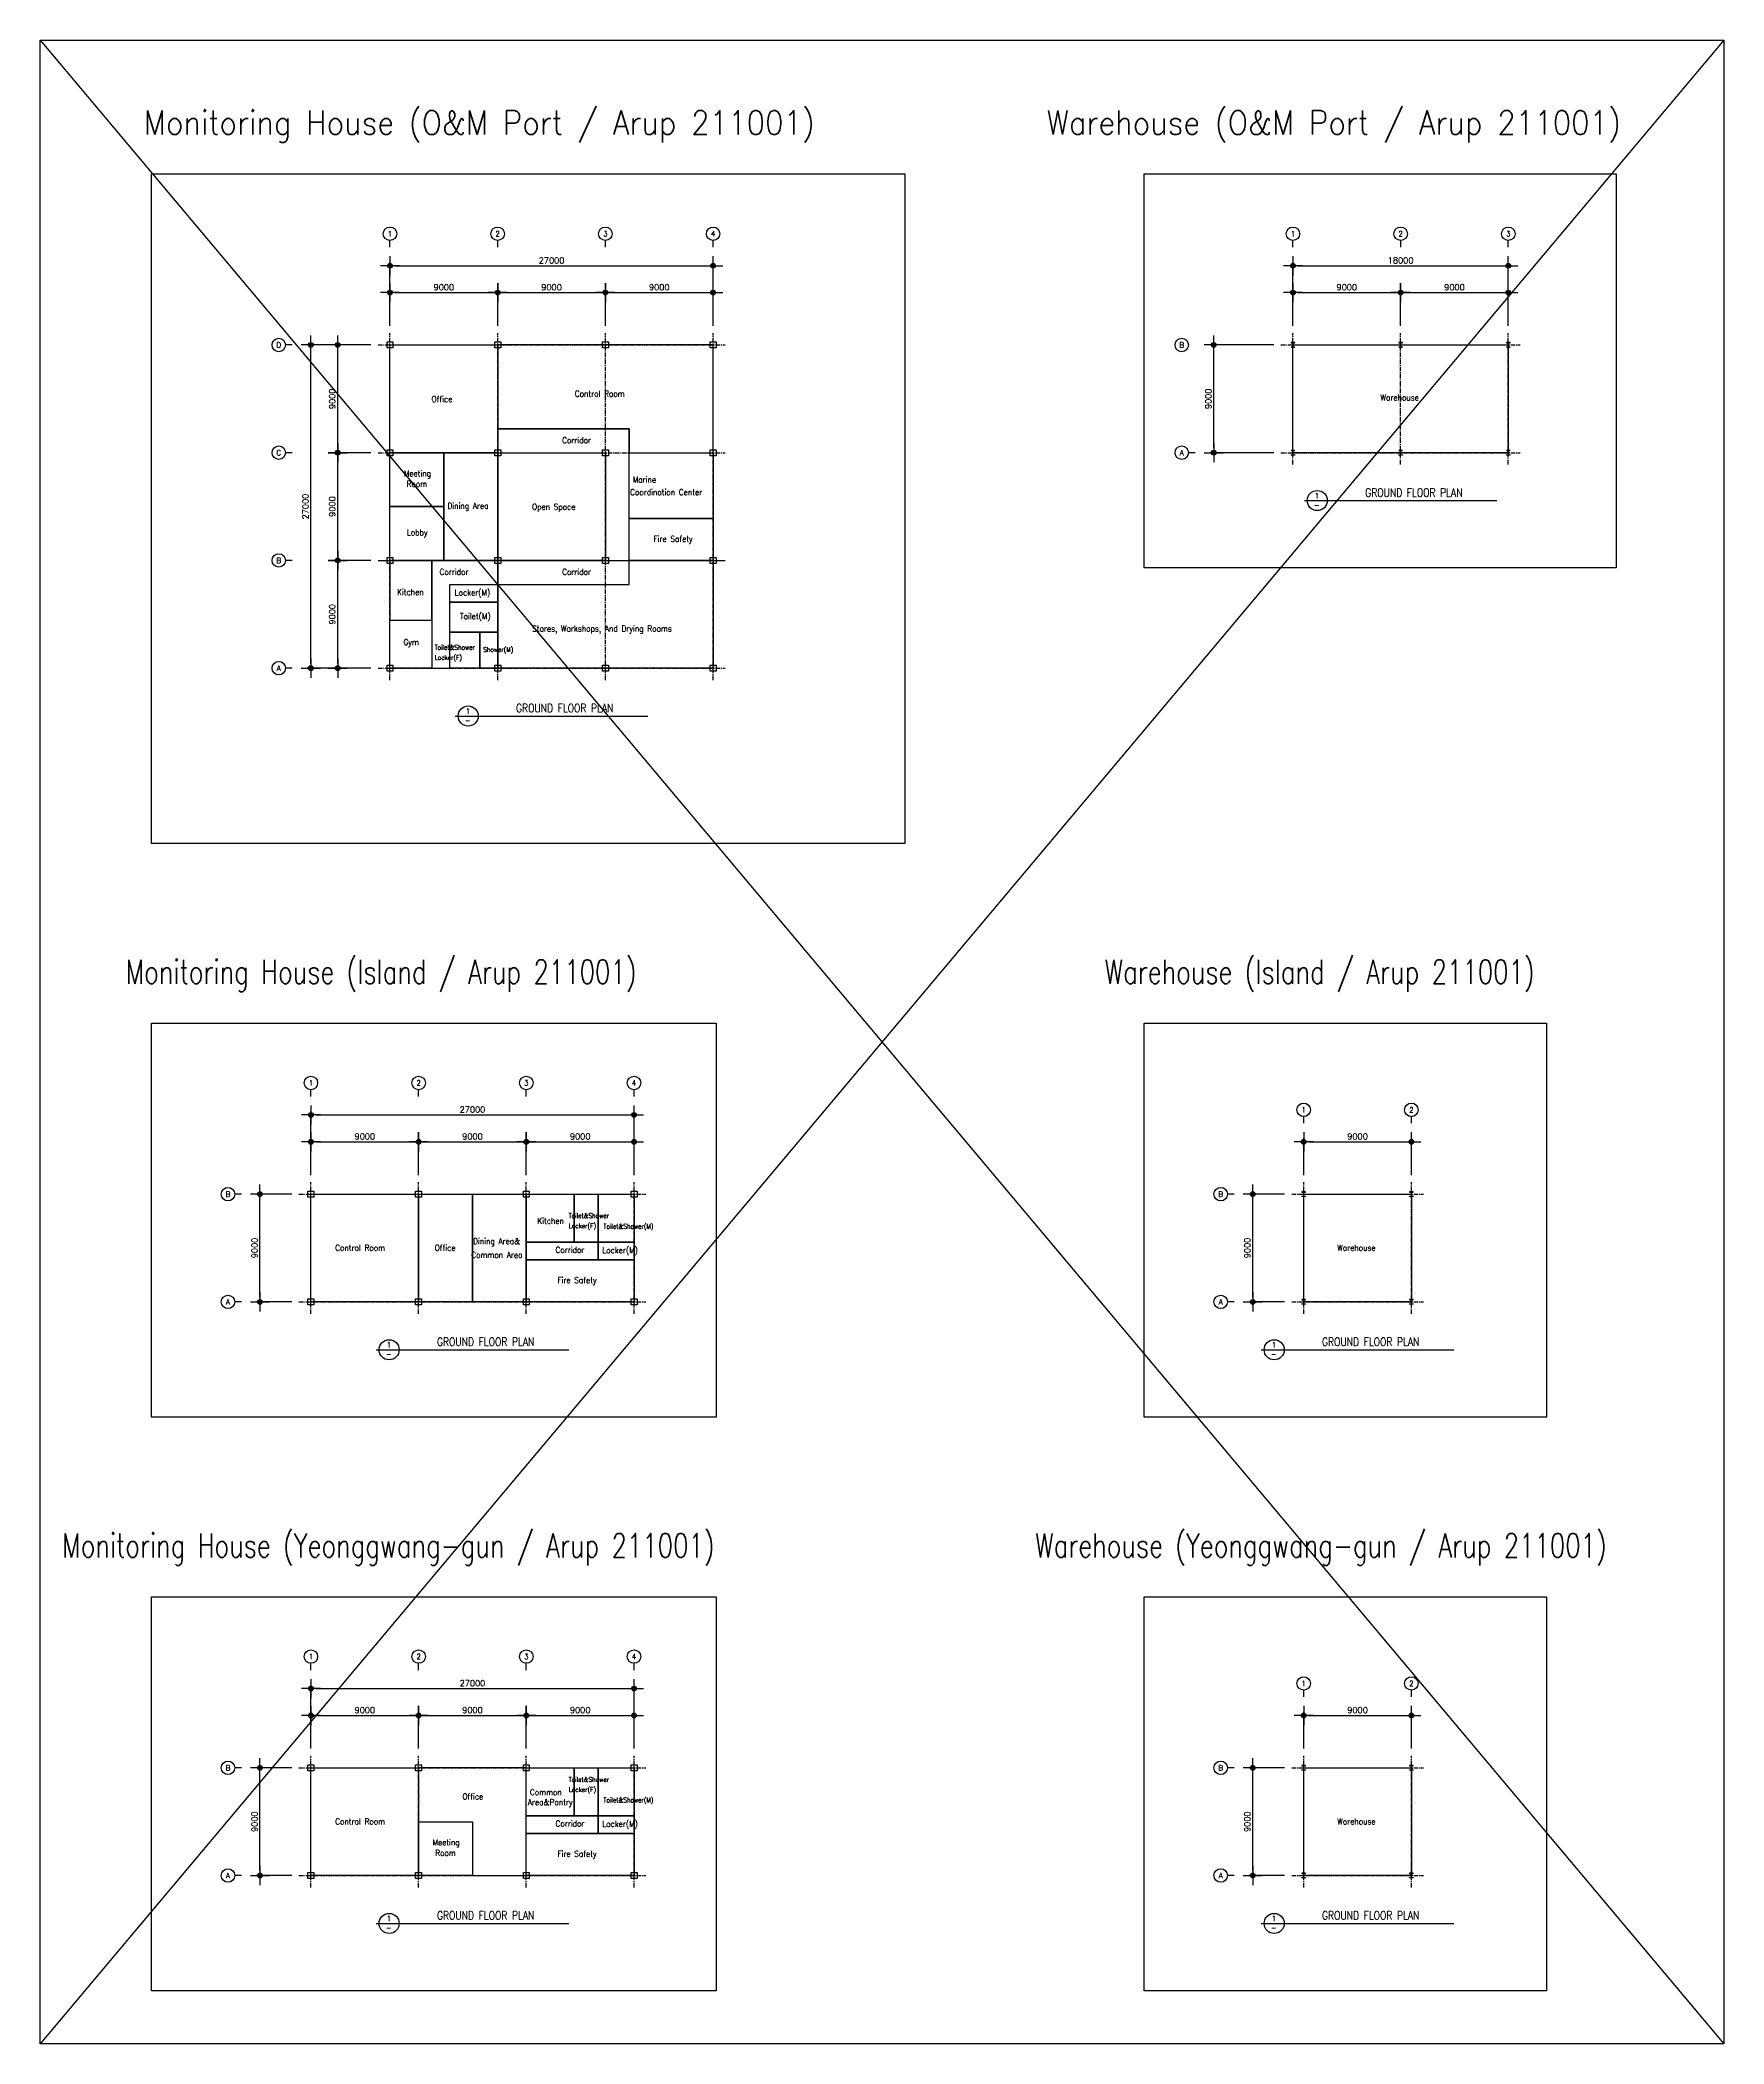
# Model space of a CAD drawing. Header units: millimetres. Extents: x 1547303 to 2238727, y -106680 to 167950.
# Drawn here: x 1641027 to 1781740, y -86151 to 81264 of the extents above; entities that cross this region are included whole.
import ezdxf
from ezdxf.enums import TextEntityAlignment as Align

# ---------------------------------------------------------------- set-up
doc = ezdxf.new("R2010")
doc.units = ezdxf.units.MM
doc.header["$LTSCALE"] = 150
doc.linetypes.add('CENTERX2', pattern=[4, 2.5, -0.5, 0.5, -0.5])
doc.layers.get('Defpoints').update_dxf_attribs({"color": 140})
for name, color, linetype in [('0S_Layout', 2, 'Continuous'), ('0S_Steel Col', 2, 'Continuous'), ('7TEXT', 7, 'Continuous'), ('CEN_LINE', 1, 'CENTERX2'), ('DIM', 7, 'Continuous'), ('SYM', 7, 'Continuous'), ('TEXT', 4, 'Continuous'), ('TXT', 2, 'Continuous')]:
    doc.layers.add(name, color=color, linetype=linetype)
doc.styles.add('RomanS', font='romans.shx', dxfattribs={"bigfont": 'whgtxt.shx'})
doc.styles.add('ROMANT', font='ROMANT')
doc.styles.get("Standard").update_dxf_attribs({"font": 'romans.shx', "width": 0.75, "bigfont": 'whgtxt.shx'})
doc.dimstyles.new('HYUN', dxfattribs={"dimscale": 80, "dimtxt": 3, "dimasz": 1, "dimexe": 1.5, "dimexo": 3, "dimgap": 1, "dimtad": 1, "dimdec": 0, "dimzin": 0, "dimdsep": 46, "dimtxsty": 'RomanS', "dimblk": 'd_dot', "dimcen": -1, "dimclrd": 256, "dimclre": 256, "dimclrt": 3, "dimadec": 0, "dimazin": 0, "dimtfac": 1, "dimtdec": 0, "dimtix": 1, "dimtmove": 2, "dimatfit": 3, "dimfxl": 1.5, "dimtolj": 1, "dimtzin": 0, "dimarcsym": 0})

# ---------------------------------------------------------------- blocks, each defined once
blk = doc.blocks.new('d_dot')
for p, q in [((-2, 0), (2, 0)), ((0, -2), (0, 2))]:
    blk.add_line(p, q)
for radius in [0.5, 0.25]:
    blk.add_circle((0, 0), radius)
blk = doc.blocks.new('*D29')
at = {"layer": 'Defpoints', "color": 0}
for p in [(1672662, -10784), (1663662, -14156), (1672662, -14156)]:
    blk.add_point(p, dxfattribs=at)
at = {"layer": 'DIM', "lineweight": -2}
for p, q in [((1663662, -13556), (1663662, -10484)), ((1664062, -10784), (1672262, -10784)), ((1672662, -13556), (1672662, -10484))]:
    blk.add_line(p, q, dxfattribs=at)
at = {"layer": 'DIM', "lineweight": -2, "xscale": 400, "yscale": 400, "zscale": 400, "rotation": 180}
blk.add_blockref('d_dot', (1663662, -10784), dxfattribs=at)
at = {"layer": 'DIM', "lineweight": -2, "xscale": 400, "yscale": 400, "zscale": 400}
blk.add_blockref('d_dot', (1672662, -10784), dxfattribs=at)
at = {"layer": 'DIM', "color": 3, "insert": (1668162, -10334), "char_height": 500, "attachment_point": 5, "style": 'RomanS'}
blk.add_mtext('\\A1;9000', dxfattribs=at)
blk = doc.blocks.new('*D30')
at = {"layer": 'Defpoints', "color": 0}
for p in [(1659403, -15156), (1662662, -15156), (1662662, -24156)]:
    blk.add_point(p, dxfattribs=at)
at = {"layer": 'DIM', "lineweight": -2}
for p, q in [((1662062, -15156), (1659103, -15156)), ((1659403, -23756), (1659403, -15556)), ((1662062, -24156), (1659103, -24156))]:
    blk.add_line(p, q, dxfattribs=at)
at = {"layer": 'DIM', "lineweight": -2, "xscale": 400, "yscale": 400, "zscale": 400}
for p, rotation in [((1659403, -15156), 90), ((1659403, -24156), 270)]:
    blk.add_blockref('d_dot', p, dxfattribs=dict(at, rotation=rotation))
at = {"layer": 'DIM', "color": 3, "insert": (1658953, -19656), "char_height": 500, "attachment_point": 5, "rotation": 90, "style": 'RomanS'}
blk.add_mtext('\\A1;9000', dxfattribs=at)
blk = doc.blocks.new('*D31')
at = {"layer": 'Defpoints', "color": 0}
for p in [(1690662, -8539), (1663662, -14156), (1690662, -14156)]:
    blk.add_point(p, dxfattribs=at)
at = {"layer": 'DIM', "lineweight": -2}
for p, q in [((1663662, -13556), (1663662, -8239)), ((1690662, -13556), (1690662, -8239)), ((1664062, -8539), (1690262, -8539))]:
    blk.add_line(p, q, dxfattribs=at)
at = {"layer": 'DIM', "lineweight": -2, "xscale": 400, "yscale": 400, "zscale": 400, "rotation": 180}
blk.add_blockref('d_dot', (1663662, -8539), dxfattribs=at)
at = {"layer": 'DIM', "lineweight": -2, "xscale": 400, "yscale": 400, "zscale": 400}
blk.add_blockref('d_dot', (1690662, -8539), dxfattribs=at)
at = {"layer": 'DIM', "color": 3, "insert": (1677162, -8089), "char_height": 500, "attachment_point": 5, "style": 'RomanS'}
blk.add_mtext('\\A1;27000', dxfattribs=at)
blk = doc.blocks.new('*D32')
at = {"layer": 'Defpoints', "color": 0}
for p in [(1681662, -10784), (1672662, -14156), (1681662, -14156)]:
    blk.add_point(p, dxfattribs=at)
at = {"layer": 'DIM', "lineweight": -2}
for p, q in [((1672662, -13556), (1672662, -10484)), ((1673062, -10784), (1681262, -10784)), ((1681662, -13556), (1681662, -10484))]:
    blk.add_line(p, q, dxfattribs=at)
at = {"layer": 'DIM', "lineweight": -2, "xscale": 400, "yscale": 400, "zscale": 400, "rotation": 180}
blk.add_blockref('d_dot', (1672662, -10784), dxfattribs=at)
at = {"layer": 'DIM', "lineweight": -2, "xscale": 400, "yscale": 400, "zscale": 400}
blk.add_blockref('d_dot', (1681662, -10784), dxfattribs=at)
at = {"layer": 'DIM', "color": 3, "insert": (1677162, -10334), "char_height": 500, "attachment_point": 5, "style": 'RomanS'}
blk.add_mtext('\\A1;9000', dxfattribs=at)
blk = doc.blocks.new('*D33')
at = {"layer": 'Defpoints', "color": 0}
for p in [(1690662, -10784), (1681662, -14156), (1690662, -14156)]:
    blk.add_point(p, dxfattribs=at)
at = {"layer": 'DIM', "lineweight": -2}
for p, q in [((1681662, -13556), (1681662, -10484)), ((1682062, -10784), (1690262, -10784)), ((1690662, -13556), (1690662, -10484))]:
    blk.add_line(p, q, dxfattribs=at)
at = {"layer": 'DIM', "lineweight": -2, "xscale": 400, "yscale": 400, "zscale": 400, "rotation": 180}
blk.add_blockref('d_dot', (1681662, -10784), dxfattribs=at)
at = {"layer": 'DIM', "lineweight": -2, "xscale": 400, "yscale": 400, "zscale": 400}
blk.add_blockref('d_dot', (1690662, -10784), dxfattribs=at)
at = {"layer": 'DIM', "color": 3, "insert": (1686162, -10334), "char_height": 500, "attachment_point": 5, "style": 'RomanS'}
blk.add_mtext('\\A1;9000', dxfattribs=at)
blk = doc.blocks.new('*D34')
at = {"layer": 'Defpoints', "color": 0}
for p in [(1742363, -15156), (1745622, -15156), (1745622, -24156)]:
    blk.add_point(p, dxfattribs=at)
at = {"layer": 'DIM', "lineweight": -2}
for p, q in [((1745022, -15156), (1742063, -15156)), ((1742363, -23756), (1742363, -15556)), ((1745022, -24156), (1742063, -24156))]:
    blk.add_line(p, q, dxfattribs=at)
at = {"layer": 'DIM', "lineweight": -2, "xscale": 400, "yscale": 400, "zscale": 400}
for p, rotation in [((1742363, -15156), 90), ((1742363, -24156), 270)]:
    blk.add_blockref('d_dot', p, dxfattribs=dict(at, rotation=rotation))
at = {"layer": 'DIM', "color": 3, "insert": (1741913, -19656), "char_height": 500, "attachment_point": 5, "rotation": 90, "style": 'RomanS'}
blk.add_mtext('\\A1;9000', dxfattribs=at)
blk = doc.blocks.new('*D35')
at = {"layer": 'Defpoints', "color": 0}
for p in [(1755622, -10784), (1746622, -14156), (1755622, -14156)]:
    blk.add_point(p, dxfattribs=at)
at = {"layer": 'DIM', "lineweight": -2}
for p, q in [((1746622, -13556), (1746622, -10484)), ((1747022, -10784), (1755222, -10784)), ((1755622, -13556), (1755622, -10484))]:
    blk.add_line(p, q, dxfattribs=at)
at = {"layer": 'DIM', "lineweight": -2, "xscale": 400, "yscale": 400, "zscale": 400, "rotation": 180}
blk.add_blockref('d_dot', (1746622, -10784), dxfattribs=at)
at = {"layer": 'DIM', "lineweight": -2, "xscale": 400, "yscale": 400, "zscale": 400}
blk.add_blockref('d_dot', (1755622, -10784), dxfattribs=at)
at = {"layer": 'DIM', "color": 3, "insert": (1751122, -10334), "char_height": 500, "attachment_point": 5, "style": 'RomanS'}
blk.add_mtext('\\A1;9000', dxfattribs=at)
blk = doc.blocks.new('A$C56473683')
at = {"layer": '0S_Steel Col'}
for p, q in [((-25, 420), (-25, 400)), ((275, 420), (-25, 420)), ((-25, 400), (109, 400)), ((-25, 50), (109, 50)), ((-25, 30), (-25, 50)), ((275, 30), (-25, 30)), ((119, 60), (119, 390)), ((119, 225), (131, 225)), ((131, 390), (131, 60)), ((141, 400), (275, 400)), ((141, 50), (275, 50)), ((275, 400), (275, 420)), ((275, 50), (275, 30))]:
    blk.add_line(p, q, dxfattribs=at)
for centre, start, end in [((109, 390), 0, 90), ((109, 60), 270, 0), ((141, 390), 90, 180), ((141, 60), 180, 270)]:
    blk.add_arc(centre, 10, start, end, dxfattribs=at)
blk = doc.blocks.new('*D36')
at = {"layer": 'Defpoints', "color": 0}
for p in [(1672662, -58710), (1663662, -62083), (1672662, -62083)]:
    blk.add_point(p, dxfattribs=at)
at = {"layer": 'DIM', "lineweight": -2}
for p, q in [((1663662, -61483), (1663662, -58410)), ((1672662, -61483), (1672662, -58410)), ((1664062, -58710), (1672262, -58710))]:
    blk.add_line(p, q, dxfattribs=at)
at = {"layer": 'DIM', "lineweight": -2, "xscale": 400, "yscale": 400, "zscale": 400, "rotation": 180}
blk.add_blockref('d_dot', (1663662, -58710), dxfattribs=at)
at = {"layer": 'DIM', "lineweight": -2, "xscale": 400, "yscale": 400, "zscale": 400}
blk.add_blockref('d_dot', (1672662, -58710), dxfattribs=at)
at = {"layer": 'DIM', "color": 3, "insert": (1668162, -58260), "char_height": 500, "attachment_point": 5, "style": 'RomanS'}
blk.add_mtext('\\A1;9000', dxfattribs=at)
blk = doc.blocks.new('*D37')
at = {"layer": 'Defpoints', "color": 0}
for p in [(1659403, -63083), (1662662, -63083), (1662662, -72083)]:
    blk.add_point(p, dxfattribs=at)
at = {"layer": 'DIM', "lineweight": -2}
for p, q in [((1662062, -63083), (1659103, -63083)), ((1659403, -71683), (1659403, -63483)), ((1662062, -72083), (1659103, -72083))]:
    blk.add_line(p, q, dxfattribs=at)
at = {"layer": 'DIM', "lineweight": -2, "xscale": 400, "yscale": 400, "zscale": 400}
for p, rotation in [((1659403, -63083), 90), ((1659403, -72083), 270)]:
    blk.add_blockref('d_dot', p, dxfattribs=dict(at, rotation=rotation))
at = {"layer": 'DIM', "color": 3, "insert": (1658953, -67583), "char_height": 500, "attachment_point": 5, "rotation": 90, "style": 'RomanS'}
blk.add_mtext('\\A1;9000', dxfattribs=at)
blk = doc.blocks.new('*D38')
at = {"layer": 'Defpoints', "color": 0}
for p in [(1690662, -56466), (1663662, -62083), (1690662, -62083)]:
    blk.add_point(p, dxfattribs=at)
at = {"layer": 'DIM', "lineweight": -2}
for p, q in [((1663662, -61483), (1663662, -56166)), ((1664062, -56466), (1690262, -56466)), ((1690662, -61483), (1690662, -56166))]:
    blk.add_line(p, q, dxfattribs=at)
at = {"layer": 'DIM', "lineweight": -2, "xscale": 400, "yscale": 400, "zscale": 400, "rotation": 180}
blk.add_blockref('d_dot', (1663662, -56466), dxfattribs=at)
at = {"layer": 'DIM', "lineweight": -2, "xscale": 400, "yscale": 400, "zscale": 400}
blk.add_blockref('d_dot', (1690662, -56466), dxfattribs=at)
at = {"layer": 'DIM', "color": 3, "insert": (1677162, -56016), "char_height": 500, "attachment_point": 5, "style": 'RomanS'}
blk.add_mtext('\\A1;27000', dxfattribs=at)
blk = doc.blocks.new('*D39')
at = {"layer": 'Defpoints', "color": 0}
for p in [(1681662, -58710), (1672662, -62083), (1681662, -62083)]:
    blk.add_point(p, dxfattribs=at)
at = {"layer": 'DIM', "lineweight": -2}
for p, q in [((1672662, -61483), (1672662, -58410)), ((1681662, -61483), (1681662, -58410)), ((1673062, -58710), (1681262, -58710))]:
    blk.add_line(p, q, dxfattribs=at)
at = {"layer": 'DIM', "lineweight": -2, "xscale": 400, "yscale": 400, "zscale": 400, "rotation": 180}
blk.add_blockref('d_dot', (1672662, -58710), dxfattribs=at)
at = {"layer": 'DIM', "lineweight": -2, "xscale": 400, "yscale": 400, "zscale": 400}
blk.add_blockref('d_dot', (1681662, -58710), dxfattribs=at)
at = {"layer": 'DIM', "color": 3, "insert": (1677162, -58260), "char_height": 500, "attachment_point": 5, "style": 'RomanS'}
blk.add_mtext('\\A1;9000', dxfattribs=at)
blk = doc.blocks.new('*D40')
at = {"layer": 'Defpoints', "color": 0}
for p in [(1690662, -58710), (1681662, -62083), (1690662, -62083)]:
    blk.add_point(p, dxfattribs=at)
at = {"layer": 'DIM', "lineweight": -2}
for p, q in [((1681662, -61483), (1681662, -58410)), ((1690662, -61483), (1690662, -58410)), ((1682062, -58710), (1690262, -58710))]:
    blk.add_line(p, q, dxfattribs=at)
at = {"layer": 'DIM', "lineweight": -2, "xscale": 400, "yscale": 400, "zscale": 400, "rotation": 180}
blk.add_blockref('d_dot', (1681662, -58710), dxfattribs=at)
at = {"layer": 'DIM', "lineweight": -2, "xscale": 400, "yscale": 400, "zscale": 400}
blk.add_blockref('d_dot', (1690662, -58710), dxfattribs=at)
at = {"layer": 'DIM', "color": 3, "insert": (1686162, -58260), "char_height": 500, "attachment_point": 5, "style": 'RomanS'}
blk.add_mtext('\\A1;9000', dxfattribs=at)
blk = doc.blocks.new('*D41')
at = {"layer": 'Defpoints', "color": 0}
for p in [(1742363, -63083), (1745622, -63083), (1745622, -72083)]:
    blk.add_point(p, dxfattribs=at)
at = {"layer": 'DIM', "lineweight": -2}
for p, q in [((1745022, -63083), (1742063, -63083)), ((1742363, -71683), (1742363, -63483)), ((1745022, -72083), (1742063, -72083))]:
    blk.add_line(p, q, dxfattribs=at)
at = {"layer": 'DIM', "lineweight": -2, "xscale": 400, "yscale": 400, "zscale": 400}
for p, rotation in [((1742363, -63083), 90), ((1742363, -72083), 270)]:
    blk.add_blockref('d_dot', p, dxfattribs=dict(at, rotation=rotation))
at = {"layer": 'DIM', "color": 3, "insert": (1741913, -67583), "char_height": 500, "attachment_point": 5, "rotation": 90, "style": 'RomanS'}
blk.add_mtext('\\A1;9000', dxfattribs=at)
blk = doc.blocks.new('*D42')
at = {"layer": 'Defpoints', "color": 0}
for p in [(1755622, -58710), (1746622, -62083), (1755622, -62083)]:
    blk.add_point(p, dxfattribs=at)
at = {"layer": 'DIM', "lineweight": -2}
for p, q in [((1746622, -61483), (1746622, -58410)), ((1755622, -61483), (1755622, -58410)), ((1747022, -58710), (1755222, -58710))]:
    blk.add_line(p, q, dxfattribs=at)
at = {"layer": 'DIM', "lineweight": -2, "xscale": 400, "yscale": 400, "zscale": 400, "rotation": 180}
blk.add_blockref('d_dot', (1746622, -58710), dxfattribs=at)
at = {"layer": 'DIM', "lineweight": -2, "xscale": 400, "yscale": 400, "zscale": 400}
blk.add_blockref('d_dot', (1755622, -58710), dxfattribs=at)
at = {"layer": 'DIM', "color": 3, "insert": (1751122, -58260), "char_height": 500, "attachment_point": 5, "style": 'RomanS'}
blk.add_mtext('\\A1;9000', dxfattribs=at)
blk = doc.blocks.new('*D43')
at = {"layer": 'Defpoints', "color": 0}
for p in [(1679269, 60163), (1670269, 56791), (1679269, 56791)]:
    blk.add_point(p, dxfattribs=at)
at = {"layer": 'DIM', "lineweight": -2}
for p, q in [((1670269, 57391), (1670269, 60463)), ((1679269, 57391), (1679269, 60463)), ((1670669, 60163), (1678869, 60163))]:
    blk.add_line(p, q, dxfattribs=at)
at = {"layer": 'DIM', "lineweight": -2, "xscale": 400, "yscale": 400, "zscale": 400, "rotation": 180}
blk.add_blockref('d_dot', (1670269, 60163), dxfattribs=at)
at = {"layer": 'DIM', "lineweight": -2, "xscale": 400, "yscale": 400, "zscale": 400}
blk.add_blockref('d_dot', (1679269, 60163), dxfattribs=at)
at = {"layer": 'DIM', "color": 3, "insert": (1674769, 60613), "char_height": 500, "attachment_point": 5, "style": 'RomanS'}
blk.add_mtext('\\A1;9000', dxfattribs=at)
blk = doc.blocks.new('*D44')
at = {"layer": 'Defpoints', "color": 0}
for p in [(1663652, 55791), (1669269, 55791), (1669269, 28791)]:
    blk.add_point(p, dxfattribs=at)
at = {"layer": 'DIM', "lineweight": -2}
for p, q in [((1668669, 55791), (1663352, 55791)), ((1663652, 29191), (1663652, 55391)), ((1668669, 28791), (1663352, 28791))]:
    blk.add_line(p, q, dxfattribs=at)
at = {"layer": 'DIM', "lineweight": -2, "xscale": 400, "yscale": 400, "zscale": 400}
for p, rotation in [((1663652, 55791), 90), ((1663652, 28791), 270)]:
    blk.add_blockref('d_dot', p, dxfattribs=dict(at, rotation=rotation))
at = {"layer": 'DIM', "color": 3, "insert": (1663202, 42291), "char_height": 500, "attachment_point": 5, "rotation": 90, "style": 'RomanS'}
blk.add_mtext('\\A1;27000', dxfattribs=at)
blk = doc.blocks.new('*D45')
at = {"layer": 'Defpoints', "color": 0}
for p in [(1665897, 55791), (1669269, 55791), (1669269, 46791)]:
    blk.add_point(p, dxfattribs=at)
at = {"layer": 'DIM', "lineweight": -2}
for p, q in [((1668669, 55791), (1665597, 55791)), ((1665897, 47191), (1665897, 55391)), ((1668669, 46791), (1665597, 46791))]:
    blk.add_line(p, q, dxfattribs=at)
at = {"layer": 'DIM', "lineweight": -2, "xscale": 400, "yscale": 400, "zscale": 400}
for p, rotation in [((1665897, 55791), 90), ((1665897, 46791), 270)]:
    blk.add_blockref('d_dot', p, dxfattribs=dict(at, rotation=rotation))
at = {"layer": 'DIM', "color": 3, "insert": (1665447, 51291), "char_height": 500, "attachment_point": 5, "rotation": 90, "style": 'RomanS'}
blk.add_mtext('\\A1;9000', dxfattribs=at)
blk = doc.blocks.new('*D46')
at = {"layer": 'Defpoints', "color": 0}
for p in [(1697269, 62408), (1670269, 56791), (1697269, 56791)]:
    blk.add_point(p, dxfattribs=at)
at = {"layer": 'DIM', "lineweight": -2}
for p, q in [((1670269, 57391), (1670269, 62708)), ((1670669, 62408), (1696869, 62408)), ((1697269, 57391), (1697269, 62708))]:
    blk.add_line(p, q, dxfattribs=at)
at = {"layer": 'DIM', "lineweight": -2, "xscale": 400, "yscale": 400, "zscale": 400, "rotation": 180}
blk.add_blockref('d_dot', (1670269, 62408), dxfattribs=at)
at = {"layer": 'DIM', "lineweight": -2, "xscale": 400, "yscale": 400, "zscale": 400}
blk.add_blockref('d_dot', (1697269, 62408), dxfattribs=at)
at = {"layer": 'DIM', "color": 3, "insert": (1683769, 62858), "char_height": 500, "attachment_point": 5, "style": 'RomanS'}
blk.add_mtext('\\A1;27000', dxfattribs=at)
blk = doc.blocks.new('*D47')
at = {"layer": 'Defpoints', "color": 0}
for p in [(1754723, 60163), (1745723, 56791), (1754723, 56791)]:
    blk.add_point(p, dxfattribs=at)
at = {"layer": 'DIM', "lineweight": -2}
for p, q in [((1745723, 57391), (1745723, 60463)), ((1754723, 57391), (1754723, 60463)), ((1746123, 60163), (1754323, 60163))]:
    blk.add_line(p, q, dxfattribs=at)
at = {"layer": 'DIM', "lineweight": -2, "xscale": 400, "yscale": 400, "zscale": 400, "rotation": 180}
blk.add_blockref('d_dot', (1745723, 60163), dxfattribs=at)
at = {"layer": 'DIM', "lineweight": -2, "xscale": 400, "yscale": 400, "zscale": 400}
blk.add_blockref('d_dot', (1754723, 60163), dxfattribs=at)
at = {"layer": 'DIM', "color": 3, "insert": (1750223, 60613), "char_height": 500, "attachment_point": 5, "style": 'RomanS'}
blk.add_mtext('\\A1;9000', dxfattribs=at)
blk = doc.blocks.new('*D48')
at = {"layer": 'Defpoints', "color": 0}
for p in [(1739106, 55791), (1744723, 55791), (1744723, 46791)]:
    blk.add_point(p, dxfattribs=at)
at = {"layer": 'DIM', "lineweight": -2}
for p, q in [((1744123, 55791), (1738806, 55791)), ((1739106, 47191), (1739106, 55391)), ((1744123, 46791), (1738806, 46791))]:
    blk.add_line(p, q, dxfattribs=at)
at = {"layer": 'DIM', "lineweight": -2, "xscale": 400, "yscale": 400, "zscale": 400}
for p, rotation in [((1739106, 55791), 90), ((1739106, 46791), 270)]:
    blk.add_blockref('d_dot', p, dxfattribs=dict(at, rotation=rotation))
at = {"layer": 'DIM', "color": 3, "insert": (1738656, 51291), "char_height": 500, "attachment_point": 5, "rotation": 90, "style": 'RomanS'}
blk.add_mtext('\\A1;9000', dxfattribs=at)
blk = doc.blocks.new('*D49')
at = {"layer": 'Defpoints', "color": 0}
for p in [(1763723, 62408), (1745723, 56791), (1763723, 56791)]:
    blk.add_point(p, dxfattribs=at)
at = {"layer": 'DIM', "lineweight": -2}
for p, q in [((1745723, 57391), (1745723, 62708)), ((1746123, 62408), (1763323, 62408)), ((1763723, 57391), (1763723, 62708))]:
    blk.add_line(p, q, dxfattribs=at)
at = {"layer": 'DIM', "lineweight": -2, "xscale": 400, "yscale": 400, "zscale": 400, "rotation": 180}
blk.add_blockref('d_dot', (1745723, 62408), dxfattribs=at)
at = {"layer": 'DIM', "lineweight": -2, "xscale": 400, "yscale": 400, "zscale": 400}
blk.add_blockref('d_dot', (1763723, 62408), dxfattribs=at)
at = {"layer": 'DIM', "color": 3, "insert": (1754723, 62858), "char_height": 500, "attachment_point": 5, "style": 'RomanS'}
blk.add_mtext('\\A1;18000', dxfattribs=at)
blk = doc.blocks.new('*D50')
at = {"layer": 'Defpoints', "color": 0}
for p in [(1763723, 60163), (1754723, 56791), (1763723, 56791)]:
    blk.add_point(p, dxfattribs=at)
at = {"layer": 'DIM', "lineweight": -2}
for p, q in [((1754723, 57391), (1754723, 60463)), ((1763723, 57391), (1763723, 60463)), ((1755123, 60163), (1763323, 60163))]:
    blk.add_line(p, q, dxfattribs=at)
at = {"layer": 'DIM', "lineweight": -2, "xscale": 400, "yscale": 400, "zscale": 400, "rotation": 180}
blk.add_blockref('d_dot', (1754723, 60163), dxfattribs=at)
at = {"layer": 'DIM', "lineweight": -2, "xscale": 400, "yscale": 400, "zscale": 400}
blk.add_blockref('d_dot', (1763723, 60163), dxfattribs=at)
at = {"layer": 'DIM', "color": 3, "insert": (1759223, 60613), "char_height": 500, "attachment_point": 5, "style": 'RomanS'}
blk.add_mtext('\\A1;9000', dxfattribs=at)
blk = doc.blocks.new('*D51')
at = {"layer": 'Defpoints', "color": 0}
for p in [(1688269, 60163), (1679269, 56791), (1688269, 56791)]:
    blk.add_point(p, dxfattribs=at)
at = {"layer": 'DIM', "lineweight": -2}
for p, q in [((1679269, 57391), (1679269, 60463)), ((1688269, 57391), (1688269, 60463)), ((1679669, 60163), (1687869, 60163))]:
    blk.add_line(p, q, dxfattribs=at)
at = {"layer": 'DIM', "lineweight": -2, "xscale": 400, "yscale": 400, "zscale": 400, "rotation": 180}
blk.add_blockref('d_dot', (1679269, 60163), dxfattribs=at)
at = {"layer": 'DIM', "lineweight": -2, "xscale": 400, "yscale": 400, "zscale": 400}
blk.add_blockref('d_dot', (1688269, 60163), dxfattribs=at)
at = {"layer": 'DIM', "color": 3, "insert": (1683769, 60613), "char_height": 500, "attachment_point": 5, "style": 'RomanS'}
blk.add_mtext('\\A1;9000', dxfattribs=at)
blk = doc.blocks.new('*D52')
at = {"layer": 'Defpoints', "color": 0}
for p in [(1697269, 60163), (1688269, 56791), (1697269, 56791)]:
    blk.add_point(p, dxfattribs=at)
at = {"layer": 'DIM', "lineweight": -2}
for p, q in [((1688269, 57391), (1688269, 60463)), ((1697269, 57391), (1697269, 60463)), ((1688669, 60163), (1696869, 60163))]:
    blk.add_line(p, q, dxfattribs=at)
at = {"layer": 'DIM', "lineweight": -2, "xscale": 400, "yscale": 400, "zscale": 400, "rotation": 180}
blk.add_blockref('d_dot', (1688269, 60163), dxfattribs=at)
at = {"layer": 'DIM', "lineweight": -2, "xscale": 400, "yscale": 400, "zscale": 400}
blk.add_blockref('d_dot', (1697269, 60163), dxfattribs=at)
at = {"layer": 'DIM', "color": 3, "insert": (1692769, 60613), "char_height": 500, "attachment_point": 5, "style": 'RomanS'}
blk.add_mtext('\\A1;9000', dxfattribs=at)
blk = doc.blocks.new('*D53')
at = {"layer": 'Defpoints', "color": 0}
for p in [(1665897, 46791), (1669269, 46791), (1669269, 37791)]:
    blk.add_point(p, dxfattribs=at)
at = {"layer": 'DIM', "lineweight": -2}
for p, q in [((1668669, 46791), (1665597, 46791)), ((1665897, 38191), (1665897, 46391)), ((1668669, 37791), (1665597, 37791))]:
    blk.add_line(p, q, dxfattribs=at)
at = {"layer": 'DIM', "lineweight": -2, "xscale": 400, "yscale": 400, "zscale": 400}
for p, rotation in [((1665897, 46791), 90), ((1665897, 37791), 270)]:
    blk.add_blockref('d_dot', p, dxfattribs=dict(at, rotation=rotation))
at = {"layer": 'DIM', "color": 3, "insert": (1665447, 42291), "char_height": 500, "attachment_point": 5, "rotation": 90, "style": 'RomanS'}
blk.add_mtext('\\A1;9000', dxfattribs=at)
blk = doc.blocks.new('*D54')
at = {"layer": 'Defpoints', "color": 0}
for p in [(1665897, 37791), (1669269, 37791), (1669269, 28791)]:
    blk.add_point(p, dxfattribs=at)
at = {"layer": 'DIM', "lineweight": -2}
for p, q in [((1668669, 37791), (1665597, 37791)), ((1665897, 29191), (1665897, 37391)), ((1668669, 28791), (1665597, 28791))]:
    blk.add_line(p, q, dxfattribs=at)
at = {"layer": 'DIM', "lineweight": -2, "xscale": 400, "yscale": 400, "zscale": 400}
for p, rotation in [((1665897, 37791), 90), ((1665897, 28791), 270)]:
    blk.add_blockref('d_dot', p, dxfattribs=dict(at, rotation=rotation))
at = {"layer": 'DIM', "color": 3, "insert": (1665447, 33291), "char_height": 500, "attachment_point": 5, "rotation": 90, "style": 'RomanS'}
blk.add_mtext('\\A1;9000', dxfattribs=at)

msp = doc.modelspace()

# ---------------------------------------------------------------- linework, layer by layer
at = {"color": 1}
for points in [[(1650327.9, 70084.7), (1713287.9, 70084.7), (1713287.9, 14137.7), (1650327.9, 14137.7)], [(1733287.9, 70084.7), (1772723.3, 70084.7), (1772723.3, 37158.3), (1733287.9, 37158.3)], [(1650327.9, -862.3), (1697535.4, -862.3), (1697535.4, -33788.7), (1650327.9, -33788.7)], [(1733287.9, -862.3), (1766920.1, -862.3), (1766920.1, -33788.7), (1733287.9, -33788.7)], [(1650327.9, -48788.7), (1697535.4, -48788.7), (1697535.4, -81715.1), (1650327.9, -81715.1)], [(1733287.9, -48788.7), (1766920.1, -48788.7), (1766920.1, -81715.1), (1733287.9, -81715.1)]]:
    msp.add_lwpolyline(points, close=True, dxfattribs=at)
at = {"layer": '0S_Layout', "color": 1}
for p, q in [((1781739.6, 81263.6), (1641027.3, -86151.4)), ((1641027.3, 81263.6), (1781739.6, -86151.4))]:
    msp.add_line(p, q, dxfattribs=at)
at = {"layer": '0S_Layout'}
msp.add_line((1669268.9, 37790.7), (1698268.9, 37790.7), dxfattribs=at)
at = {"layer": '0S_Layout', "color": 1}
msp.add_lwpolyline([(1641027.3, 81263.6), (1781739.6, 81263.6), (1781739.6, -86151.4), (1641027.3, -86151.4)], close=True, dxfattribs=at)
at = {"layer": '0S_Layout'}
for points in [[(1670018.9, 56040.7), (1670518.9, 56040.7), (1670518.9, 55540.7), (1670018.9, 55540.7)], [(1670268.9, 55790.7), (1679268.9, 55790.7), (1679268.9, 46790.7), (1670268.9, 46790.7)], [(1679018.9, 56040.7), (1679518.9, 56040.7), (1679518.9, 55540.7), (1679018.9, 55540.7)], [(1688018.9, 56040.7), (1688518.9, 56040.7), (1688518.9, 55540.7), (1688018.9, 55540.7)], [(1697018.9, 56040.7), (1697518.9, 56040.7), (1697518.9, 55540.7), (1697018.9, 55540.7)], [(1745722.9, 55790.7), (1763722.9, 55790.7), (1763722.9, 46790.7), (1745722.9, 46790.7)], [(1670018.9, 47040.7), (1670518.9, 47040.7), (1670518.9, 46540.7), (1670018.9, 46540.7)], [(1679018.9, 47040.7), (1679518.9, 47040.7), (1679518.9, 46540.7), (1679018.9, 46540.7)], [(1688018.9, 47040.7), (1688518.9, 47040.7), (1688518.9, 46540.7), (1688018.9, 46540.7)], [(1697018.9, 47040.7), (1697518.9, 47040.7), (1697518.9, 46540.7), (1697018.9, 46540.7)], [(1670268.9, 46790.7), (1674768.9, 46790.7), (1674768.9, 42290.7), (1670268.9, 42290.7)], [(1674768.9, 46790.7), (1679268.9, 46790.7), (1679268.9, 37790.7), (1674768.9, 37790.7)], [(1679268.9, 46790.7), (1688268.9, 46790.7), (1688268.9, 37790.7), (1679268.9, 37790.7)], [(1690268.9, 46790.7), (1697268.9, 46790.7), (1697268.9, 41290.7), (1690268.9, 41290.7)], [(1670268.9, 42290.7), (1674768.9, 42290.7), (1674768.9, 37790.7), (1670268.9, 37790.7)], [(1690268.9, 41290.7), (1697268.9, 41290.7), (1697268.9, 37790.7), (1690268.9, 37790.7)], [(1670018.9, 38040.7), (1670518.9, 38040.7), (1670518.9, 37540.7), (1670018.9, 37540.7)], [(1670268.9, 32790.7), (1673768.9, 32790.7), (1673768.9, 37790.7), (1670268.9, 37790.7)], [(1679018.9, 38040.7), (1679518.9, 38040.7), (1679518.9, 37540.7), (1679018.9, 37540.7)], [(1688018.9, 38040.7), (1688518.9, 38040.7), (1688518.9, 37540.7), (1688018.9, 37540.7)], [(1697018.9, 38040.7), (1697518.9, 38040.7), (1697518.9, 37540.7), (1697018.9, 37540.7)], [(1675268.9, 35790.7), (1679268.9, 35790.7), (1679268.9, 34290.7), (1675268.9, 34290.7)], [(1675268.9, 34290.7), (1679268.9, 34290.7), (1679268.9, 31790.7), (1675268.9, 31790.7)], [(1670268.9, 32790.7), (1673768.9, 32790.7), (1673768.9, 28790.7), (1670268.9, 28790.7)], [(1675268.9, 31790.7), (1677768.9, 31790.7), (1677768.9, 28790.7), (1675268.9, 28790.7)], [(1677768.9, 31790.7), (1679268.9, 31790.7), (1679268.9, 28790.7), (1677768.9, 28790.7)], [(1670018.9, 29040.7), (1670518.9, 29040.7), (1670518.9, 28540.7), (1670018.9, 28540.7)], [(1679018.9, 29040.7), (1679518.9, 29040.7), (1679518.9, 28540.7), (1679018.9, 28540.7)], [(1688018.9, 29040.7), (1688518.9, 29040.7), (1688518.9, 28540.7), (1688018.9, 28540.7)], [(1697018.9, 29040.7), (1697518.9, 29040.7), (1697518.9, 28540.7), (1697018.9, 28540.7)], [(1663411.9, -14906.3), (1663911.9, -14906.3), (1663911.9, -15406.3), (1663411.9, -15406.3)], [(1672411.9, -14906.3), (1672911.9, -14906.3), (1672911.9, -15406.3), (1672411.9, -15406.3)], [(1681411.9, -14906.3), (1681911.9, -14906.3), (1681911.9, -15406.3), (1681411.9, -15406.3)], [(1690411.9, -14906.3), (1690911.9, -14906.3), (1690911.9, -15406.3), (1690411.9, -15406.3)], [(1663661.9, -15156.3), (1672661.9, -15156.3), (1672661.9, -24156.3), (1663661.9, -24156.3)], [(1672661.9, -15156.3), (1677161.9, -15156.3), (1677161.9, -24156.3), (1672661.9, -24156.3)], [(1677161.9, -15156.3), (1681661.9, -15156.3), (1681661.9, -24156.3), (1677161.9, -24156.3)], [(1681661.9, -15156.3), (1685661.9, -15156.3), (1685661.9, -19156.3), (1681661.9, -19156.3)], [(1685661.9, -15156.3), (1687661.9, -15156.3), (1687661.9, -19156.3), (1685661.9, -19156.3)], [(1687661.9, -15156.3), (1690661.9, -15156.3), (1690661.9, -19156.3), (1687661.9, -19156.3)], [(1746621.9, -15156.3), (1755621.9, -15156.3), (1755621.9, -24156.3), (1746621.9, -24156.3)], [(1681661.9, -19156.3), (1687661.9, -19156.3), (1687661.9, -20656.3), (1681661.9, -20656.3)], [(1687661.9, -19156.3), (1690661.9, -19156.3), (1690661.9, -20656.3), (1687661.9, -20656.3)], [(1681661.9, -20656.3), (1690661.9, -20656.3), (1690661.9, -24156.3), (1681661.9, -24156.3)], [(1663411.9, -23906.3), (1663911.9, -23906.3), (1663911.9, -24406.3), (1663411.9, -24406.3)], [(1672411.9, -23906.3), (1672911.9, -23906.3), (1672911.9, -24406.3), (1672411.9, -24406.3)], [(1681411.9, -23906.3), (1681911.9, -23906.3), (1681911.9, -24406.3), (1681411.9, -24406.3)], [(1690411.9, -23906.3), (1690911.9, -23906.3), (1690911.9, -24406.3), (1690411.9, -24406.3)], [(1663411.9, -62832.7), (1663911.9, -62832.7), (1663911.9, -63332.7), (1663411.9, -63332.7)], [(1663661.9, -63082.7), (1672661.9, -63082.7), (1672661.9, -72082.7), (1663661.9, -72082.7)], [(1672411.9, -62832.7), (1672911.9, -62832.7), (1672911.9, -63332.7), (1672411.9, -63332.7)], [(1681411.9, -62832.7), (1681911.9, -62832.7), (1681911.9, -63332.7), (1681411.9, -63332.7)], [(1681661.9, -63082.7), (1685661.9, -63082.7), (1685661.9, -67082.7), (1681661.9, -67082.7)], [(1685661.9, -63082.7), (1687661.9, -63082.7), (1687661.9, -67082.7), (1685661.9, -67082.7)], [(1687661.9, -63082.7), (1690661.9, -63082.7), (1690661.9, -67082.7), (1687661.9, -67082.7)], [(1690411.9, -62832.7), (1690911.9, -62832.7), (1690911.9, -63332.7), (1690411.9, -63332.7)], [(1746621.9, -63082.7), (1755621.9, -63082.7), (1755621.9, -72082.7), (1746621.9, -72082.7)], [(1672661.9, -67582.7), (1677161.9, -67582.7), (1677161.9, -72082.7), (1672661.9, -72082.7)], [(1681661.9, -67082.7), (1687661.9, -67082.7), (1687661.9, -68582.7), (1681661.9, -68582.7)], [(1681661.9, -68582.7), (1690661.9, -68582.7), (1690661.9, -72082.7), (1681661.9, -72082.7)], [(1687661.9, -67082.7), (1690661.9, -67082.7), (1690661.9, -68582.7), (1687661.9, -68582.7)], [(1663411.9, -71832.7), (1663911.9, -71832.7), (1663911.9, -72332.7), (1663411.9, -72332.7)], [(1672411.9, -71832.7), (1672911.9, -71832.7), (1672911.9, -72332.7), (1672411.9, -72332.7)], [(1681411.9, -71832.7), (1681911.9, -71832.7), (1681911.9, -72332.7), (1681411.9, -72332.7)], [(1690411.9, -71832.7), (1690911.9, -71832.7), (1690911.9, -72332.7), (1690411.9, -72332.7)]]:
    msp.add_lwpolyline(points, close=True, dxfattribs=at)
for points in [[(1679268.9, 55790.7), (1679268.9, 48790.7), (1690268.9, 48790.7), (1690268.9, 46790.7), (1697268.9, 46790.7), (1697268.9, 55790.7), (1679268.9, 55790.7)], [(1679268.9, 48790.7), (1679268.9, 46790.7), (1688268.9, 46790.7), (1688268.9, 37790.7), (1679268.9, 37790.7), (1679268.9, 35790.7), (1690268.9, 35790.7), (1690268.9, 48790.7), (1679268.9, 48790.7)], [(1679268.9, 35790.7), (1679268.9, 37790.7), (1673768.9, 37790.7), (1673768.9, 28790.7), (1675268.9, 28790.7), (1675268.9, 35790.7), (1679268.9, 35790.7)], [(1679268.9, 28790.7), (1679268.9, 35790.7), (1690268.9, 35790.7), (1690268.9, 37790.7), (1697268.9, 37790.7), (1697268.9, 28790.7), (1679268.9, 28790.7)], [(1672661.9, -63082.7), (1672661.9, -67582.7), (1677161.9, -67582.7), (1677161.9, -72082.7), (1681661.9, -72082.7), (1681661.9, -63082.7), (1672661.9, -63082.7)]]:
    msp.add_lwpolyline(points, dxfattribs=at)
at = {"layer": 'CEN_LINE'}
for p, q in [((1669268.9, 55790.7), (1698268.9, 55790.7)), ((1670268.9, 27790.7), (1670268.9, 56790.7)), ((1679268.9, 27790.7), (1679268.9, 56790.7)), ((1688268.9, 27790.7), (1688268.9, 56790.7)), ((1697268.9, 27790.7), (1697268.9, 56790.7)), ((1744722.9, 55790.7), (1764722.9, 55790.7)), ((1745722.9, 45790.7), (1745722.9, 56790.7)), ((1754722.9, 45790.7), (1754722.9, 56790.7)), ((1763722.9, 45790.7), (1763722.9, 56790.7)), ((1669268.9, 46790.7), (1698268.9, 46790.7)), ((1744722.9, 46790.7), (1764722.9, 46790.7)), ((1669268.9, 28790.7), (1698268.9, 28790.7)), ((1663661.9, -25156.3), (1663661.9, -14156.3)), ((1672661.9, -25156.3), (1672661.9, -14156.3)), ((1681661.9, -25156.3), (1681661.9, -14156.3)), ((1690661.9, -25156.3), (1690661.9, -14156.3)), ((1746621.9, -25156.3), (1746621.9, -14156.3)), ((1755621.9, -25156.3), (1755621.9, -14156.3)), ((1662661.9, -15156.3), (1691661.9, -15156.3)), ((1745621.9, -15156.3), (1756621.9, -15156.3)), ((1662661.9, -24156.3), (1691661.9, -24156.3)), ((1745621.9, -24156.3), (1756621.9, -24156.3)), ((1662661.9, -63082.7), (1691661.9, -63082.7)), ((1663661.9, -73082.7), (1663661.9, -62082.7)), ((1672661.9, -73082.7), (1672661.9, -62082.7)), ((1681661.9, -73082.7), (1681661.9, -62082.7)), ((1690661.9, -73082.7), (1690661.9, -62082.7)), ((1745621.9, -63082.7), (1756621.9, -63082.7)), ((1746621.9, -73082.7), (1746621.9, -62082.7)), ((1755621.9, -73082.7), (1755621.9, -62082.7)), ((1662661.9, -72082.7), (1691661.9, -72082.7)), ((1745621.9, -72082.7), (1756621.9, -72082.7))]:
    msp.add_line(p, q, dxfattribs=at)
at = {"layer": 'SYM', "color": 7}
for p, q in [((1670268.9, 63957.8), (1670268.9, 64520.3)), ((1679268.9, 63957.8), (1679268.9, 64520.3)), ((1688268.9, 63957.8), (1688268.9, 64520.3)), ((1697268.9, 63957.8), (1697268.9, 64520.3)), ((1745722.9, 63957.8), (1745722.9, 64520.3)), ((1754728.9, 63957.8), (1754728.9, 64520.3)), ((1763722.9, 63957.8), (1763722.9, 64520.3)), ((1662101.7, 55790.7), (1661539.2, 55790.7)), ((1662101.7, 46790.7), (1661539.2, 46790.7)), ((1737555.7, 46790.7), (1736993.2, 46790.7)), ((1662101.7, 37790.7), (1661539.2, 37790.7)), ((1662101.7, 28790.7), (1661539.2, 28790.7)), ((1663661.9, -6989.2), (1663661.9, -6426.7)), ((1672661.9, -6989.2), (1672661.9, -6426.7)), ((1681661.9, -6989.2), (1681661.9, -6426.7)), ((1690661.9, -6989.2), (1690661.9, -6426.7)), ((1746621.9, -9234), (1746621.9, -8671.5)), ((1755621.9, -9234), (1755621.9, -8671.5)), ((1657853.3, -15156.3), (1657290.8, -15156.3)), ((1740813.3, -15156.3), (1740250.8, -15156.3)), ((1657853.3, -24156.3), (1657290.8, -24156.3)), ((1740813.3, -24156.3), (1740250.8, -24156.3)), ((1663661.9, -54915.5), (1663661.9, -54353)), ((1672661.9, -54915.5), (1672661.9, -54353)), ((1681661.9, -54915.5), (1681661.9, -54353)), ((1690661.9, -54915.5), (1690661.9, -54353)), ((1746621.9, -57160.4), (1746621.9, -56597.9)), ((1755621.9, -57160.4), (1755621.9, -56597.9)), ((1657853.3, -63082.7), (1657290.8, -63082.7)), ((1740813.3, -63082.7), (1740250.8, -63082.7)), ((1657853.3, -72082.7), (1657290.8, -72082.7)), ((1740813.3, -72082.7), (1740250.8, -72082.7))]:
    msp.add_line(p, q, dxfattribs=at)
for centre in [(1670268.9, 65082.8), (1679268.9, 65082.8), (1688268.9, 65082.8), (1697268.9, 65082.8), (1745722.9, 65082.8), (1754728.9, 65082.8), (1763722.9, 65082.8), (1660976.7, 55790.7), (1736430.7, 55790.7), (1660976.7, 46790.7), (1736430.7, 46790.7), (1660976.7, 37790.7), (1660976.7, 28790.7), (1663661.9, -5864.2), (1672661.9, -5864.2), (1681661.9, -5864.2), (1690661.9, -5864.2), (1746621.9, -8109), (1755621.9, -8109), (1656728.3, -15156.3), (1739688.3, -15156.3), (1656728.3, -24156.3), (1739688.3, -24156.3), (1663661.9, -53790.5), (1672661.9, -53790.5), (1681661.9, -53790.5), (1690661.9, -53790.5), (1746621.9, -56035.4), (1755621.9, -56035.4), (1656728.3, -63082.7), (1739688.3, -63082.7), (1656728.3, -72082.7), (1739688.3, -72082.7)]:
    msp.add_circle(centre, 562.5, dxfattribs=at)
at = {"layer": 'TXT', "color": 7}
for p, q in [((1746679.3, 42790.7), (1762766.4, 42790.7)), ((1675725.3, 24790.7), (1691812.4, 24790.7)), ((1669118.3, -28156.3), (1685205.4, -28156.3)), ((1743078.3, -28156.3), (1759165.4, -28156.3)), ((1669118.3, -76082.7), (1685205.4, -76082.7)), ((1743078.3, -76082.7), (1759165.4, -76082.7))]:
    msp.add_line(p, q, dxfattribs=at)
for centre in [(1747757.2, 42790.7), (1676803.2, 24790.7), (1670196.2, -28156.3), (1744156.2, -28156.3), (1670196.2, -76082.7), (1744156.2, -76082.7)]:
    msp.add_circle(centre, 840, dxfattribs=at)

# ---------------------------------------------------------------- block references
at = {"layer": '0S_Steel Col', "xscale": -1, "rotation": 180}
for p in [(1745597.9, 56015.7), (1754597.9, 56015.7), (1763597.9, 56015.7), (1745597.9, 47015.7), (1754597.9, 47015.7), (1763597.9, 47015.7), (1746496.9, -14931.3), (1755496.9, -14931.3), (1746496.9, -23931.3), (1755496.9, -23931.3), (1746496.9, -62857.7), (1755496.9, -62857.7), (1746496.9, -71857.7), (1755496.9, -71857.7)]:
    msp.add_blockref('A$C56473683', p, dxfattribs=at)

# ---------------------------------------------------------------- texts
at = {"layer": '7TEXT', "color": 3, "style": 'RomanS', "width": 0.9}
for s, p in [('1', (1670268.9, 65082.8)), ('2', (1679268.9, 65082.8)), ('3', (1688268.9, 65082.8)), ('4', (1697268.9, 65082.8)), ('1', (1745722.9, 65082.8)), ('2', (1754728.9, 65082.8)), ('3', (1763722.9, 65082.8)), ('1', (1663661.9, -5864.2)), ('2', (1672661.9, -5864.2)), ('3', (1681661.9, -5864.2)), ('4', (1690661.9, -5864.2)), ('1', (1746621.9, -8109)), ('2', (1755621.9, -8109)), ('1', (1663661.9, -53790.5)), ('2', (1672661.9, -53790.5)), ('3', (1681661.9, -53790.5)), ('4', (1690661.9, -53790.5)), ('1', (1746621.9, -56035.4)), ('2', (1755621.9, -56035.4))]:
    msp.add_text(s, height=450, dxfattribs=at).set_placement(p, align=Align.MIDDLE_CENTER)
at = {"layer": '7TEXT', "color": 3, "style": 'RomanS'}
for s, p in [('D', (1660976.7, 55790.7)), ('B', (1736430.7, 55790.7)), ('C', (1660976.7, 46790.7)), ('A', (1736430.7, 46790.7)), ('B', (1660976.7, 37790.7)), ('A', (1660976.7, 28790.7)), ('B', (1656728.3, -15156.3)), ('B', (1739688.3, -15156.3)), ('A', (1656728.3, -24156.3)), ('A', (1739688.3, -24156.3)), ('B', (1656728.3, -63082.7)), ('B', (1739688.3, -63082.7)), ('A', (1656728.3, -72082.7)), ('A', (1739688.3, -72082.7))]:
    msp.add_text(s, height=450, dxfattribs=at).set_placement(p, align=Align.MIDDLE_CENTER)
at = {"layer": 'TEXT', "style": 'RomanS', "width": 0.9}
for s, height, p in [('Monitoring House (O&M Port / Arup 211001)', 2000, (1649694.7, 74368.7)), ('Warehouse (O&M Port / Arup 211001)', 2000, (1725155, 74368.7)), ('Control Room', 500, (1685712.9, 51720.3)), ('Office', 500, (1673740.6, 51270.7)), ('Warehouse', 500, (1753043.5, 51392.3)), ('Corridor', 500, (1684657.2, 47827.1)), ('Meeting', 500, (1671423, 45063.7)), ('Room', 500, (1671657.2, 44177.1)), ('Coordination Center', 500, (1690336.9, 43490.6)), ('Marine', 500, (1690554.8, 44540.5)), ('Dining Area', 500, (1675072.6, 42361.1)), ('Open Space', 500, (1682135.9, 42270.7)), ('Lobby', 500, (1671677.8, 40131.7)), ('Fire Safety', 500, (1692291.6, 39591.6)), ('Corridor', 500, (1674411.9, 36827.1)), ('Corridor', 500, (1684657.2, 36827.1)), ('Kitchen', 500, (1670863, 35149)), ('Locker(M)', 500, (1675676.4, 35106.2)), ('Toilet(M)', 500, (1676114, 33130.5)), ('Stores, Workshops, And Drying Rooms', 500, (1682151, 32089.5)), ('Gym', 500, (1671399, 30963.1)), ('Toilet&Shower', 400, (1673997.9, 30526.6)), ('Shower(M)', 400, (1678060, 30341)), ('Locker(F)', 400, (1673997.9, 29681.2)), ('Toilet&Shower', 400, (1685209.1, -16956.3)), ('Kitchen', 500, (1682585, -17384.8)), ('Locker(F)', 400, (1685209.1, -17801.7)), ('Toilet&Shower(M)', 400, (1688112.4, -17844.1)), ('Control Room', 500, (1665691.6, -19636.8)), ('Office', 500, (1674007.5, -19636.8)), ('Common Area', 500, (1677058, -20237.2)), ('Dining Area&', 500, (1677219.1, -19075.9)), ('Corridor', 500, (1684100.5, -19817.8)), ('Locker(M)', 500, (1688011.2, -19840.8)), ('Warehouse', 500, (1749426.8, -19636.8)), ('Fire Safety', 500, (1684261.9, -22335.8)), ('Office', 500, (1676320.9, -65481.6)), ('Common', 500, (1681962.5, -65120)), ('Toilet&Shower', 400, (1685209.1, -64058.6)), ('Locker(F)', 400, (1685209.1, -64904)), ('Area&Pantry', 500, (1681791.8, -65951.5)), ('Toilet&Shower(M)', 400, (1688112.4, -65770.5)), ('Control Room', 500, (1665691.6, -67563.2)), ('Corridor', 500, (1684100.5, -67744.2)), ('Locker(M)', 500, (1688011.2, -67767.2)), ('Warehouse', 500, (1749426.8, -67563.2)), ('Meeting', 500, (1673816, -69309.7)), ('Room', 500, (1674050.2, -70196.3)), ('Fire Safety', 500, (1684261.9, -70262.2))]:
    msp.add_text(s, height=height, dxfattribs=at).set_placement(p, align=Align.MIDDLE_LEFT)
at = {"layer": 'TEXT', "width": 0.75}
for s, p in [('Monitoring House (Island / Arup 211001)', (1648187.4, 3421.7)), ('Warehouse (Island / Arup 211001)', (1729992.6, 3421.7)), ('Monitoring House (Yeonggwang-gun / Arup 211001)', (1642881.4, -44504.7)), ('Warehouse (Yeonggwang-gun / Arup 211001)', (1724189.2, -44504.7))]:
    msp.add_text(s, height=2000, dxfattribs=at).set_placement(p, align=Align.MIDDLE_LEFT)
at = {"layer": 'TXT', "color": 7, "style": 'ROMANT', "width": 0.8}
for p in [(1759895.4, 43105.9), (1688941.4, 25105.9), (1682334.4, -27841.1), (1756294.4, -27841.1), (1682334.4, -75767.4), (1756294.4, -75767.4)]:
    msp.add_text('GROUND FLOOR PLAN', height=700, dxfattribs=at).set_placement(p, align=Align.RIGHT)
for s, p in [('-', (1747496.8, 42200.3)), ('1', (1747569.6, 42971.7)), ('1', (1676615.6, 24971.7)), ('-', (1676542.8, 24200.3)), ('1', (1670008.6, -27975.3)), ('1', (1743968.6, -27975.3)), ('-', (1669935.8, -28746.7)), ('-', (1743895.8, -28746.7)), ('-', (1669935.8, -76673.1)), ('1', (1670008.6, -75901.7)), ('-', (1743895.8, -76673.1)), ('1', (1743968.6, -75901.7))]:
    msp.add_text(s, height=448, dxfattribs=at).set_placement(p)

# ---------------------------------------------------------------- dimensions: what is measured, and where the dimension line sits
at = {"layer": 'DIM'}
for base, p1, p2, picture, middle in [((1697268.9, 62407.8), (1670268.9, 56790.7), (1697268.9, 56790.7), '*D46', (1683768.9, 62857.8)), ((1763722.9, 62407.8), (1745722.9, 56790.7), (1763722.9, 56790.7), '*D49', (1754722.9, 62857.8)), ((1679268.9, 60163), (1670268.9, 56790.7), (1679268.9, 56790.7), '*D43', (1674768.9, 60613)), ((1688268.9, 60163), (1679268.9, 56790.7), (1688268.9, 56790.7), '*D51', (1683768.9, 60613)), ((1697268.9, 60163), (1688268.9, 56790.7), (1697268.9, 56790.7), '*D52', (1692768.9, 60613)), ((1754722.9, 60163), (1745722.9, 56790.7), (1754722.9, 56790.7), '*D47', (1750222.9, 60613)), ((1763722.9, 60163), (1754722.9, 56790.7), (1763722.9, 56790.7), '*D50', (1759222.9, 60613)), ((1690661.9, -8539.2), (1663661.9, -14156.3), (1690661.9, -14156.3), '*D31', (1677161.9, -8089.2)), ((1672661.9, -10784), (1663661.9, -14156.3), (1672661.9, -14156.3), '*D29', (1668161.9, -10334)), ((1681661.9, -10784), (1672661.9, -14156.3), (1681661.9, -14156.3), '*D32', (1677161.9, -10334)), ((1690661.9, -10784), (1681661.9, -14156.3), (1690661.9, -14156.3), '*D33', (1686161.9, -10334)), ((1755621.9, -10784), (1746621.9, -14156.3), (1755621.9, -14156.3), '*D35', (1751121.9, -10334)), ((1690661.9, -56465.5), (1663661.9, -62082.7), (1690661.9, -62082.7), '*D38', (1677161.9, -56015.5)), ((1672661.9, -58710.4), (1663661.9, -62082.7), (1672661.9, -62082.7), '*D36', (1668161.9, -58260.4)), ((1681661.9, -58710.4), (1672661.9, -62082.7), (1681661.9, -62082.7), '*D39', (1677161.9, -58260.4)), ((1690661.9, -58710.4), (1681661.9, -62082.7), (1690661.9, -62082.7), '*D40', (1686161.9, -58260.4)), ((1755621.9, -58710.4), (1746621.9, -62082.7), (1755621.9, -62082.7), '*D42', (1751121.9, -58260.4))]:
    dim = msp.add_linear_dim(base=base, p1=p1, p2=p2, dimstyle='HYUN', override={"dimscale": 200, "dimtxt": 2.5, "dimasz": 2}, dxfattribs=at)
    dim.commit()
    dim.dimension.update_dxf_attribs({"geometry": picture, "text_midpoint": middle})
for base, p1, p2, picture, middle in [((1663651.7, 55790.7), (1669268.9, 28790.7), (1669268.9, 55790.7), '*D44', (1663201.7, 42290.7)), ((1665896.5, 55790.7), (1669268.9, 46790.7), (1669268.9, 55790.7), '*D45', (1665446.5, 51290.7)), ((1739105.7, 55790.7), (1744722.9, 46790.7), (1744722.9, 55790.7), '*D48', (1738655.7, 51290.7)), ((1665896.5, 46790.7), (1669268.9, 37790.7), (1669268.9, 46790.7), '*D53', (1665446.5, 42290.7)), ((1665896.5, 37790.7), (1669268.9, 28790.7), (1669268.9, 37790.7), '*D54', (1665446.5, 33290.7)), ((1659403.3, -15156.3), (1662661.9, -24156.3), (1662661.9, -15156.3), '*D30', (1658953.3, -19656.3)), ((1742363.3, -15156.3), (1745621.9, -24156.3), (1745621.9, -15156.3), '*D34', (1741913.3, -19656.3)), ((1659403.3, -63082.7), (1662661.9, -72082.7), (1662661.9, -63082.7), '*D37', (1658953.3, -67582.7)), ((1742363.3, -63082.7), (1745621.9, -72082.7), (1745621.9, -63082.7), '*D41', (1741913.3, -67582.7))]:
    dim = msp.add_linear_dim(base=base, p1=p1, p2=p2, angle=90, dimstyle='HYUN', override={"dimscale": 200, "dimtxt": 2.5, "dimasz": 2}, dxfattribs=at)
    dim.commit()
    dim.dimension.update_dxf_attribs({"geometry": picture, "text_midpoint": middle})

doc.saveas('drawing.dxf')
